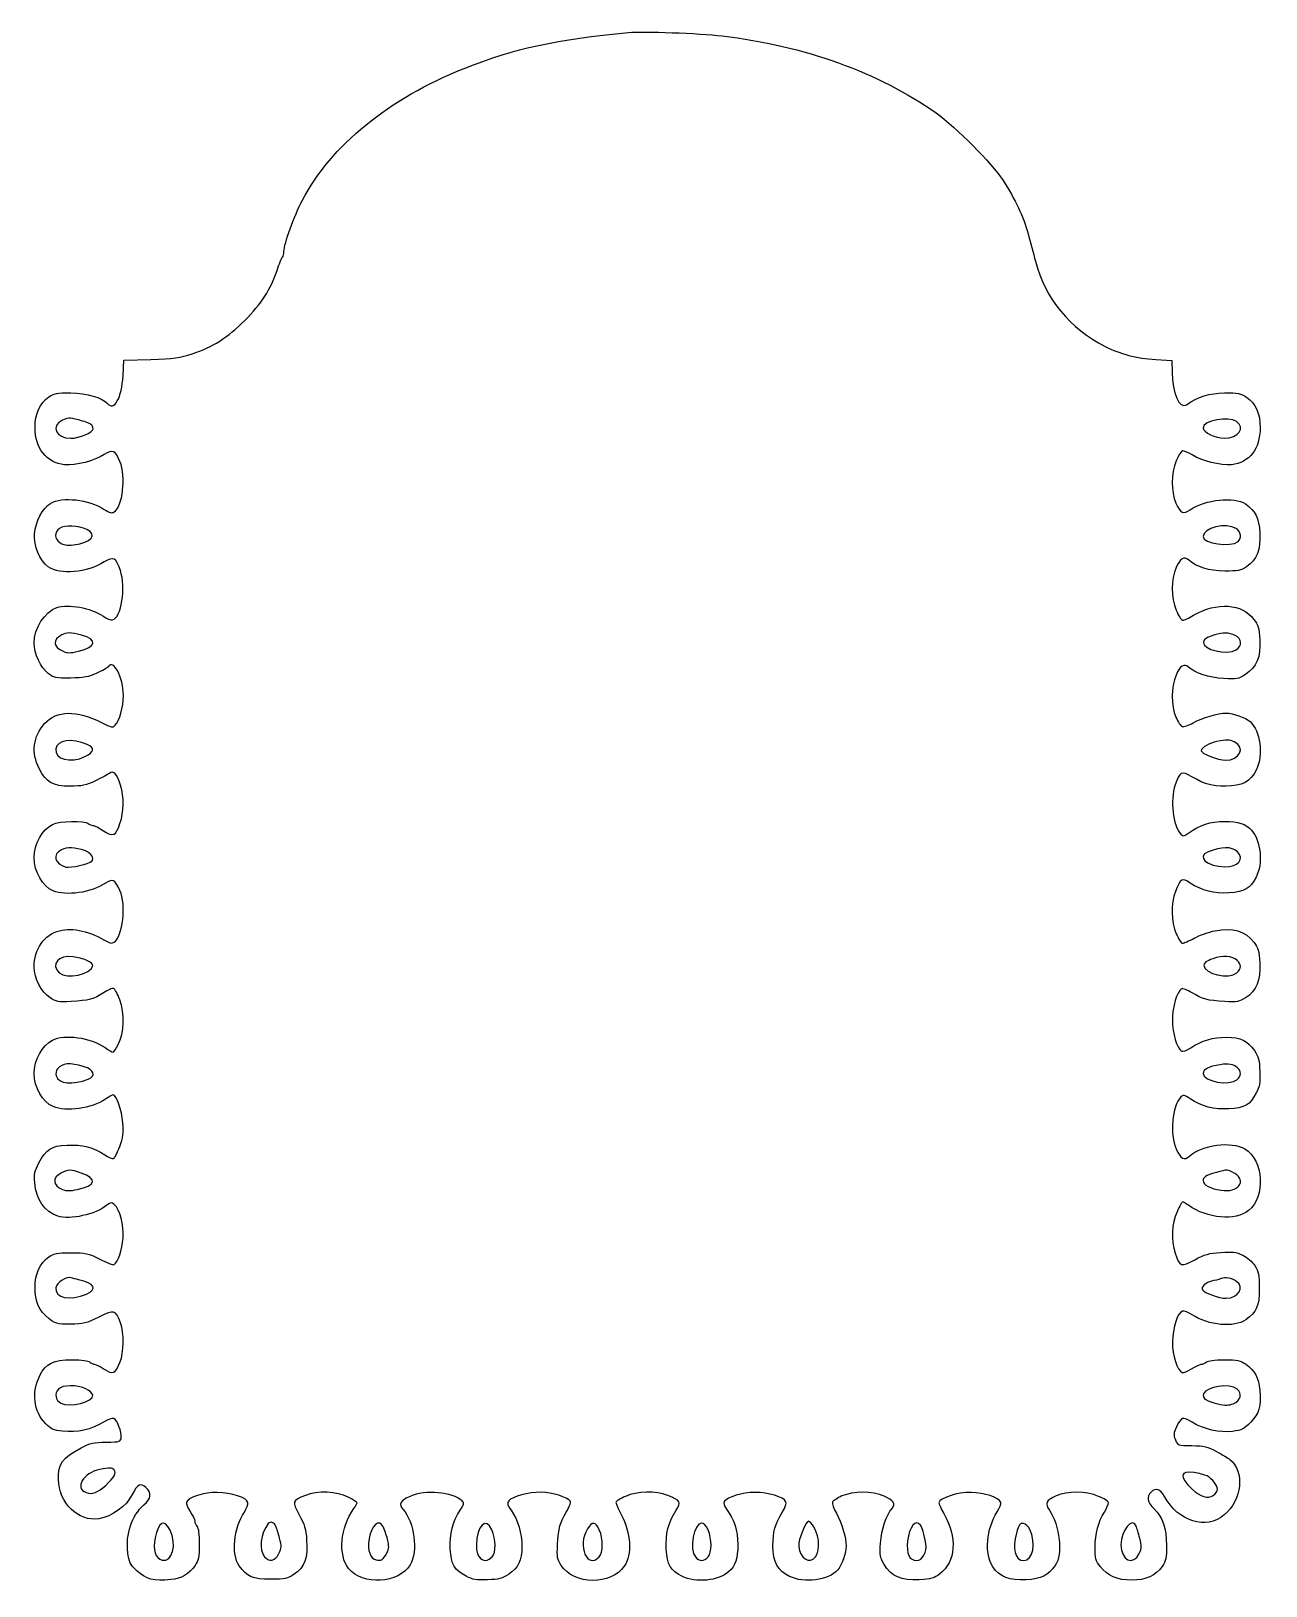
# Model space of a CAD drawing. Header units: centimetres. Extents: x -10.2 to 10.3, y -12.9 to 12.8.
import ezdxf

# ---------------------------------------------------------------- set-up
doc = ezdxf.new("R2010")
doc.units = ezdxf.units.CM
doc.header["$MEASUREMENT"] = 0
doc.layers.add('Layer 1', color=7, linetype='Continuous')

msp = doc.modelspace()

# ---------------------------------------------------------------- linework, layer by layer
at = {"layer": 'Layer 1'}
for points, knots in [([(-0.29575, 12.80317), (-1.47285, 12.69374), (-2.18561, 12.53995), (-3.01668, 12.20871), (-3.01668, 12.20871), (-4.25884, 11.7148), (-5.23187, 10.92514), (-5.69916, 10.02309), (-5.69916, 10.02309), (-5.83521, 9.76578), (-6.00379, 9.29258), (-6.00379, 9.17724), (-6.00379, 9.17724), (-6.00379, 9.13879), (-6.01562, 9.09443), (-6.03041, 9.07964), (-6.03041, 9.07964), (-6.0452, 9.06189), (-6.08365, 8.9643), (-6.11914, 8.85782), (-6.11914, 8.85782), (-6.21674, 8.55615), (-6.3794, 8.30476), (-6.65445, 8.02971), (-6.65445, 8.02971), (-6.93837, 7.74579), (-7.18385, 7.58904), (-7.52692, 7.47665), (-7.52692, 7.47665), (-7.72803, 7.41158), (-7.8345, 7.3968), (-8.21011, 7.38497), (-8.21011, 7.38497), (-8.21011, 7.38497), (-8.65966, 7.37314), (-8.65966, 7.37314), (-8.65966, 7.37314), (-8.65966, 7.37314), (-8.67149, 7.11583), (-8.67149, 7.11583), (-8.67149, 7.11583), (-8.68924, 6.7491), (-8.81937, 6.51841), (-8.9288, 6.6515), (-8.9288, 6.6515), (-9.01457, 6.75206), (-9.26596, 6.82599), (-9.53805, 6.82895), (-9.53805, 6.82895), (-9.7717, 6.83191), (-9.81606, 6.82303), (-9.90183, 6.76388), (-9.90183, 6.76388), (-10.04971, 6.65741), (-10.1266, 6.48291), (-10.12956, 6.25518), (-10.12956, 6.25518), (-10.12956, 5.91211), (-9.93732, 5.66959), (-9.64157, 5.64001), (-9.64157, 5.64001), (-9.45525, 5.62226), (-9.13879, 5.70212), (-8.98204, 5.80859), (-8.98204, 5.80859), (-8.84304, 5.89732), (-8.79867, 5.87957), (-8.72178, 5.69325), (-8.72178, 5.69325), (-8.61827, 5.4389), (-8.67742, 4.94499), (-8.81938, 4.85627), (-8.81938, 4.85627), (-8.85487, 4.83261), (-8.89332, 4.84148), (-8.98204, 4.89768), (-8.98204, 4.89768), (-9.23935, 5.06626), (-9.67706, 5.11358), (-9.87522, 4.99824), (-9.87522, 4.99824), (-10.00239, 4.92134), (-10.1207, 4.69657), (-10.13844, 4.49546), (-10.13844, 4.49546), (-10.15323, 4.29731), (-10.04971, 4.04887), (-9.91071, 3.94832), (-9.91071, 3.94832), (-9.71256, 3.80932), (-9.26893, 3.84481), (-8.98204, 4.02817), (-8.98204, 4.02817), (-8.83121, 4.12281), (-8.7898, 4.10211), (-8.71586, 3.88621), (-8.71586, 3.88621), (-8.61826, 3.60229), (-8.69811, 3.09655), (-8.84599, 3.06697), (-8.84599, 3.06697), (-8.87261, 3.06105), (-8.94359, 3.09063), (-9.0057, 3.13204), (-9.0057, 3.13204), (-9.20385, 3.26809), (-9.5765, 3.33315), (-9.76874, 3.27104), (-9.76874, 3.27104), (-9.96689, 3.20597), (-10.14435, 2.92501), (-10.14435, 2.68249), (-10.14435, 2.68249), (-10.14435, 2.51687), (-10.03196, 2.26844), (-9.91366, 2.17971), (-9.91366, 2.17971), (-9.81606, 2.10577), (-9.78944, 2.09986), (-9.54101, 2.10281), (-9.54101, 2.10281), (-9.31919, 2.10577), (-9.2423, 2.12056), (-9.10329, 2.18266), (-9.10329, 2.18266), (-9.01161, 2.22407), (-8.9288, 2.27434), (-8.91697, 2.28913), (-8.91697, 2.28913), (-8.8312, 2.42813), (-8.66558, 2.11464), (-8.66558, 1.81297), (-8.66558, 1.81297), (-8.66558, 1.61482), (-8.72473, 1.40187), (-8.80458, 1.3161), (-8.80458, 1.3161), (-8.84007, 1.27765), (-8.86669, 1.28357), (-9.02935, 1.36638), (-9.02935, 1.36638), (-9.44045, 1.57636), (-9.76873, 1.57045), (-9.96985, 1.34863), (-9.96985, 1.34863), (-10.16209, 1.13569), (-10.19462, 0.86359), (-10.06153, 0.60333), (-10.06153, 0.60333), (-9.94619, 0.36968), (-9.83971, 0.31053), (-9.54692, 0.31053), (-9.54692, 0.31053), (-9.35172, 0.31053), (-9.28666, 0.32532), (-9.12991, 0.39926), (-9.12991, 0.39926), (-9.02935, 0.44658), (-8.92288, 0.50277), (-8.89626, 0.52348), (-8.89626, 0.52348), (-8.82824, 0.57376), (-8.77796, 0.52052), (-8.71289, 0.32828), (-8.71289, 0.32828), (-8.65078, 0.13308), (-8.65374, -0.11535), (-8.72176, -0.30759), (-8.72176, -0.30759), (-8.7957, -0.51757), (-8.83119, -0.53532), (-8.99385, -0.42885), (-8.99385, -0.42885), (-9.06483, -0.37857), (-9.14468, -0.34012), (-9.1713, -0.34012), (-9.1713, -0.34012), (-9.19496, -0.34012), (-9.23045, -0.32533), (-9.2482, -0.30759), (-9.2482, -0.30759), (-9.30144, -0.25435), (-9.73028, -0.26323), (-9.83971, -0.32238), (-9.83971, -0.32238), (-10.0142, -0.41111), (-10.14434, -0.64771), (-10.14434, -0.87248), (-10.14434, -0.87248), (-10.14434, -1.10317), (-10.00238, -1.3516), (-9.83084, -1.42258), (-9.83084, -1.42258), (-9.61198, -1.51426), (-9.19497, -1.45511), (-8.96428, -1.29836), (-8.96428, -1.29836), (-8.84302, -1.21555), (-8.80457, -1.23625), (-8.72176, -1.41962), (-8.72176, -1.41962), (-8.61233, -1.65327), (-8.67444, -2.18266), (-8.81936, -2.27435), (-8.81936, -2.27435), (-8.85781, -2.29801), (-8.88738, -2.29505), (-8.9347, -2.26548), (-8.9347, -2.26548), (-9.21271, -2.09394), (-9.49367, -2.02888), (-9.72436, -2.08507), (-9.72436, -2.08507), (-9.97279, -2.14422), (-10.14433, -2.39265), (-10.14433, -2.68841), (-10.14433, -2.68841), (-10.14433, -2.86882), (-10.02307, -3.10246), (-9.88407, -3.19415), (-9.88407, -3.19415), (-9.77464, -3.26513), (-9.74507, -3.27105), (-9.53212, -3.25922), (-9.53212, -3.25922), (-9.23637, -3.24147), (-9.15356, -3.22077), (-8.99385, -3.1143), (-8.99385, -3.1143), (-8.92287, -3.06698), (-8.84893, -3.03445), (-8.82823, -3.04332), (-8.82823, -3.04332), (-8.80753, -3.04924), (-8.76021, -3.135), (-8.72472, -3.22964), (-8.72472, -3.22964), (-8.64191, -3.45146), (-8.65078, -3.77974), (-8.75134, -3.97198), (-8.75134, -3.97198), (-8.78683, -4.04), (-8.82528, -4.0962), (-8.83711, -4.0962), (-8.83711, -4.0962), (-8.84894, -4.0962), (-8.90809, -4.06367), (-8.96724, -4.02226), (-8.96724, -4.02226), (-9.21567, -3.85368), (-9.6386, -3.79453), (-9.83971, -3.89804), (-9.83971, -3.89804), (-10.0142, -3.98972), (-10.14434, -4.22633), (-10.14434, -4.4511), (-10.14434, -4.4511), (-10.14434, -4.68179), (-10.00238, -4.93022), (-9.83084, -5.0012), (-9.83084, -5.0012), (-9.60902, -5.09288), (-9.19497, -5.03373), (-8.96132, -4.87698), (-8.96132, -4.87698), (-8.90513, -4.83853), (-8.84893, -4.806), (-8.8371, -4.806), (-8.8371, -4.806), (-8.78091, -4.806), (-8.68922, -5.06331), (-8.67444, -5.26738), (-8.67444, -5.26738), (-8.65965, -5.44779), (-8.66852, -5.51286), (-8.72472, -5.66369), (-8.72472, -5.66369), (-8.76317, -5.76425), (-8.81049, -5.85297), (-8.82823, -5.85889), (-8.82823, -5.85889), (-8.84893, -5.86776), (-8.914, -5.84114), (-8.97315, -5.79974), (-8.97315, -5.79974), (-9.15356, -5.67848), (-9.35467, -5.62525), (-9.59719, -5.64003), (-9.59719, -5.64003), (-9.86337, -5.65186), (-9.94618, -5.7051), (-10.06448, -5.93283), (-10.06448, -5.93283), (-10.13546, -6.06888), (-10.14729, -6.11915), (-10.13546, -6.25816), (-10.13546, -6.25816), (-10.1118, -6.54208), (-9.96984, -6.74615), (-9.75098, -6.81713), (-9.75098, -6.81713), (-9.54987, -6.8822), (-9.1299, -6.78755), (-8.93766, -6.63672), (-8.93766, -6.63672), (-8.87259, -6.58644), (-8.85781, -6.58348), (-8.8164, -6.62193), (-8.8164, -6.62193), (-8.7188, -6.71066), (-8.65669, -6.95317), (-8.67148, -7.1809), (-8.67148, -7.1809), (-8.68331, -7.37905), (-8.75133, -7.57425), (-8.81936, -7.61862), (-8.81936, -7.61862), (-8.83415, -7.63045), (-8.94062, -7.58904), (-9.05596, -7.52989), (-9.05596, -7.52989), (-9.25116, -7.42933), (-9.28369, -7.42342), (-9.53508, -7.42342), (-9.53508, -7.42342), (-9.76873, -7.42342), (-9.81605, -7.43229), (-9.90181, -7.49144), (-9.90181, -7.49144), (-10.04969, -7.59791), (-10.12658, -7.77241), (-10.12954, -8.00014), (-10.12954, -8.00014), (-10.12954, -8.23379), (-10.06152, -8.38462), (-9.89885, -8.51475), (-9.89885, -8.51475), (-9.79238, -8.60052), (-9.76872, -8.60643), (-9.54395, -8.60643), (-9.54395, -8.60643), (-9.32213, -8.60347), (-9.28073, -8.5946), (-9.07074, -8.49109), (-9.07074, -8.49109), (-8.81048, -8.36096), (-8.79865, -8.36392), (-8.71288, -8.58573), (-8.71288, -8.58573), (-8.65077, -8.75431), (-8.65373, -9.07077), (-8.72175, -9.2423), (-8.72175, -9.2423), (-8.79865, -9.42862), (-8.84301, -9.44933), (-8.98201, -9.35173), (-8.98201, -9.35173), (-9.04708, -9.30737), (-9.11806, -9.27188), (-9.14172, -9.27188), (-9.14172, -9.27188), (-9.16538, -9.27188), (-9.20383, -9.25413), (-9.22157, -9.23639), (-9.22157, -9.23639), (-9.24819, -9.20977), (-9.3517, -9.19794), (-9.51732, -9.19794), (-9.51732, -9.19794), (-9.83378, -9.19794), (-9.94616, -9.25118), (-10.04968, -9.4582), (-10.04968, -9.4582), (-10.19164, -9.73325), (-10.15319, -10.04971), (-9.95208, -10.25673), (-9.95208, -10.25673), (-9.86631, -10.34546), (-9.82491, -10.3632), (-9.67407, -10.38095), (-9.67407, -10.38095), (-9.42859, -10.41053), (-9.20086, -10.35729), (-8.98201, -10.2242), (-8.98201, -10.2242), (-8.91694, -10.18575), (-8.84892, -10.16209), (-8.82526, -10.17096), (-8.82526, -10.17096), (-8.77202, -10.19166), (-8.68921, -10.39278), (-8.70104, -10.48446), (-8.70104, -10.48446), (-8.70991, -10.55544), (-8.71583, -10.5584), (-8.94947, -10.56136), (-8.94947, -10.56136), (-9.1565, -10.56432), (-9.20973, -10.57615), (-9.36352, -10.65896), (-9.36352, -10.65896), (-9.67998, -10.82754), (-9.74504, -10.91922), (-9.74208, -11.17949), (-9.74208, -11.17949), (-9.73912, -11.56397), (-9.41084, -11.88634), (-9.07368, -11.83311), (-9.07368, -11.83311), (-8.85482, -11.79762), (-8.61822, -11.62608), (-8.51766, -11.43089), (-8.51766, -11.43089), (-8.42893, -11.2564), (-8.38161, -11.23274), (-8.29584, -11.31259), (-8.29584, -11.31259), (-8.19233, -11.40723), (-8.2012, -11.49596), (-8.32542, -11.60243), (-8.32542, -11.60243), (-8.52653, -11.77988), (-8.63005, -12.09042), (-8.5916, -12.39505), (-8.5916, -12.39505), (-8.57385, -12.54884), (-8.55611, -12.58433), (-8.44372, -12.69376), (-8.44372, -12.69376), (-8.2988, -12.83276), (-8.15388, -12.87121), (-7.87883, -12.84164), (-7.87883, -12.84164), (-7.70138, -12.82389), (-7.58012, -12.75291), (-7.47661, -12.60504), (-7.47661, -12.60504), (-7.41746, -12.52519), (-7.40859, -12.47491), (-7.40859, -12.25309), (-7.40859, -12.25309), (-7.40859, -12.08747), (-7.42042, -11.98395), (-7.44704, -11.95734), (-7.44704, -11.95734), (-7.46479, -11.93959), (-7.48253, -11.90115), (-7.48253, -11.87157), (-7.48253, -11.87157), (-7.48253, -11.84495), (-7.51802, -11.77397), (-7.55943, -11.71186), (-7.55943, -11.71186), (-7.60084, -11.64975), (-7.62745, -11.58173), (-7.61858, -11.55807), (-7.61858, -11.55807), (-7.58605, -11.47822), (-7.3317, -11.39541), (-7.11284, -11.39541), (-7.11284, -11.39541), (-6.87919, -11.39837), (-6.61597, -11.48414), (-6.60119, -11.56399), (-6.60119, -11.56399), (-6.59527, -11.59061), (-6.62189, -11.66159), (-6.66034, -11.72074), (-6.66034, -11.72074), (-6.84075, -11.99579), (-6.8792, -12.42168), (-6.74611, -12.61096), (-6.74611, -12.61096), (-6.61598, -12.79433), (-6.51838, -12.83573), (-6.22558, -12.83573), (-6.22558, -12.83573), (-5.98306, -12.83573), (-5.94757, -12.82981), (-5.83519, -12.74996), (-5.83519, -12.74996), (-5.66365, -12.63462), (-5.6045, -12.47787), (-5.62816, -12.18507), (-5.62816, -12.18507), (-5.63999, -12.0017), (-5.66365, -11.92481), (-5.75238, -11.7651), (-5.75238, -11.7651), (-5.87364, -11.54328), (-5.87068, -11.53441), (-5.64887, -11.44569), (-5.64887, -11.44569), (-5.4448, -11.36584), (-5.1313, -11.37767), (-4.94202, -11.47231), (-4.94202, -11.47231), (-4.85921, -11.51667), (-4.79119, -11.55808), (-4.79119, -11.56695), (-4.79119, -11.56695), (-4.79119, -11.57582), (-4.81781, -11.62019), (-4.84738, -11.66455), (-4.84738, -11.66455), (-5.0692, -11.97509), (-5.1106, -12.43647), (-4.93315, -12.65828), (-4.93315, -12.65828), (-4.70838, -12.94516), (-4.09321, -12.90671), (-3.9128, -12.59617), (-3.9128, -12.59617), (-3.77971, -12.36844), (-3.84182, -11.89228), (-4.0311, -11.67638), (-4.0311, -11.67638), (-4.108, -11.58765), (-4.08138, -11.53442), (-3.9128, -11.46048), (-3.9128, -11.46048), (-3.66732, -11.34809), (-3.20891, -11.3895), (-3.0492, -11.53738), (-3.0492, -11.53738), (-3.01371, -11.56991), (-3.01667, -11.59357), (-3.08469, -11.69117), (-3.08469, -11.69117), (-3.20891, -11.88341), (-3.26214, -12.08156), (-3.24735, -12.33), (-3.24735, -12.33), (-3.23552, -12.59322), (-3.18228, -12.68195), (-2.98413, -12.78546), (-2.98413, -12.78546), (-2.8747, -12.84165), (-2.81851, -12.85348), (-2.62923, -12.84461), (-2.62923, -12.84461), (-2.44586, -12.83869), (-2.38375, -12.82095), (-2.2832, -12.75588), (-2.2832, -12.75588), (-2.11758, -12.64645), (-2.06138, -12.52815), (-2.06138, -12.28859), (-2.06138, -12.28859), (-2.06138, -12.07269), (-2.12349, -11.85679), (-2.23883, -11.69117), (-2.23883, -11.69117), (-2.30094, -11.60244), (-2.30685, -11.56991), (-2.28024, -11.53738), (-2.28024, -11.53738), (-2.21813, -11.46344), (-1.949, -11.3895), (-1.74493, -11.39246), (-1.74493, -11.39246), (-1.55565, -11.39542), (-1.3013, -11.47527), (-1.25694, -11.54625), (-1.25694, -11.54625), (-1.24807, -11.564), (-1.27764, -11.64385), (-1.32496, -11.72074), (-1.32496, -11.72074), (-1.43143, -11.89228), (-1.45213, -11.97805), (-1.46988, -12.26493), (-1.46988, -12.26493), (-1.48171, -12.46604), (-1.4758, -12.50153), (-1.40777, -12.608), (-1.40777, -12.608), (-1.2037, -12.93037), (-0.5767, -12.93629), (-0.36376, -12.61983), (-0.36376, -12.61983), (-0.23067, -12.41872), (-0.25137, -12.07564), (-0.417, -11.75919), (-0.417, -11.75919), (-0.46432, -11.67046), (-0.50277, -11.58174), (-0.50277, -11.56104), (-0.50277, -11.56104), (-0.50277, -11.54329), (-0.43179, -11.49597), (-0.34602, -11.46048), (-0.34602, -11.46048), (-0.15082, -11.37471), (0.15972, -11.3688), (0.35492, -11.44569), (0.35492, -11.44569), (0.57082, -11.53146), (0.58561, -11.55512), (0.49392, -11.69117), (0.49392, -11.69117), (0.36675, -11.88637), (0.31647, -12.08452), (0.33126, -12.33591), (0.33126, -12.33591), (0.34901, -12.59913), (0.39928, -12.6849), (0.59152, -12.78546), (0.59152, -12.78546), (0.81925, -12.9008), (1.20077, -12.86236), (1.36935, -12.70856), (1.36935, -12.70856), (1.47582, -12.61096), (1.51723, -12.4897), (1.51723, -12.25901), (1.51723, -12.25901), (1.51723, -12.02536), (1.45808, -11.84791), (1.32795, -11.67046), (1.32795, -11.67046), (1.24514, -11.55807), (1.27767, -11.51371), (1.48766, -11.44273), (1.48766, -11.44273), (1.67694, -11.38062), (1.93129, -11.38062), (2.12353, -11.44273), (2.12353, -11.44273), (2.34239, -11.51667), (2.35718, -11.5492), (2.25662, -11.71778), (2.25662, -11.71778), (2.1324, -11.93072), (2.09987, -12.04311), (2.09987, -12.28267), (2.09987, -12.28267), (2.09987, -12.54885), (2.17677, -12.69377), (2.37492, -12.78841), (2.37492, -12.78841), (2.61744, -12.90671), (3.01966, -12.85348), (3.1705, -12.68194), (3.1705, -12.68194), (3.23557, -12.61096), (3.31246, -12.39506), (3.31246, -12.28563), (3.31246, -12.28563), (3.31246, -12.15254), (3.23556, -11.89228), (3.1498, -11.73849), (3.1498, -11.73849), (3.10839, -11.66455), (3.07882, -11.58174), (3.08769, -11.55808), (3.08769, -11.55808), (3.09656, -11.53442), (3.16754, -11.49006), (3.24148, -11.45457), (3.24148, -11.45457), (3.43076, -11.37176), (3.74722, -11.37176), (3.94242, -11.45753), (3.94242, -11.45753), (4.09917, -11.52555), (4.14057, -11.58766), (4.07255, -11.6616), (4.07255, -11.6616), (3.98087, -11.76511), (3.89806, -12.00763), (3.88327, -12.23536), (3.88327, -12.23536), (3.86848, -12.43943), (3.8744, -12.47492), (3.94242, -12.59026), (3.94242, -12.59026), (4.05776, -12.78546), (4.2293, -12.86235), (4.52505, -12.84461), (4.52505, -12.84461), (4.7232, -12.83278), (4.77348, -12.81799), (4.86517, -12.74701), (4.86517, -12.74701), (5.12839, -12.54886), (5.15797, -12.1348), (4.93319, -11.74736), (4.93319, -11.74736), (4.88587, -11.67046), (4.85038, -11.58765), (4.85038, -11.56695), (4.85038, -11.56695), (4.85038, -11.49005), (5.16684, -11.3895), (5.38569, -11.39541), (5.38569, -11.39541), (5.60159, -11.39837), (5.84411, -11.48118), (5.87368, -11.56103), (5.87368, -11.56103), (5.88255, -11.58469), (5.85593, -11.65271), (5.81453, -11.71778), (5.81453, -11.71778), (5.63708, -11.99283), (5.60159, -12.42167), (5.74355, -12.63166), (5.74355, -12.63166), (5.85298, -12.79432), (6.02156, -12.85939), (6.29661, -12.8446), (6.29661, -12.8446), (6.55096, -12.82981), (6.65743, -12.77658), (6.77869, -12.60504), (6.77869, -12.60504), (6.90586, -12.42759), (6.85263, -11.93664), (6.68109, -11.69116), (6.68109, -11.69116), (6.60124, -11.57877), (6.6249, -11.5285), (6.79348, -11.45456), (6.79348, -11.45456), (6.98868, -11.36879), (7.27556, -11.37175), (7.49442, -11.46048), (7.49442, -11.46048), (7.5861, -11.49597), (7.66004, -11.54625), (7.66004, -11.56695), (7.66004, -11.56695), (7.66004, -11.59061), (7.63046, -11.65863), (7.59202, -11.72074), (7.59202, -11.72074), (7.48851, -11.88932), (7.43823, -12.07564), (7.43823, -12.30633), (7.43823, -12.30633), (7.43823, -12.4897), (7.4471, -12.52815), (7.524, -12.62574), (7.524, -12.62574), (7.63934, -12.77657), (7.80497, -12.85051), (8.04157, -12.85051), (8.04157, -12.85051), (8.27817, -12.85051), (8.44379, -12.77657), (8.54731, -12.62278), (8.54731, -12.62278), (8.61238, -12.52814), (8.62125, -12.48082), (8.62125, -12.27379), (8.62125, -12.27379), (8.61829, -11.98691), (8.55914, -11.8065), (8.41422, -11.6675), (8.41422, -11.6675), (8.29888, -11.55511), (8.28409, -11.46639), (8.3669, -11.38949), (8.3669, -11.38949), (8.44675, -11.31555), (8.51773, -11.33921), (8.58576, -11.46047), (8.58576, -11.46047), (8.81349, -11.87748), (9.28078, -12.0224), (9.57949, -11.76805), (9.57949, -11.76805), (9.87524, -11.51962), (9.91961, -11.04641), (9.67117, -10.84826), (9.67117, -10.84826), (9.64751, -10.82756), (9.54695, -10.76841), (9.45231, -10.71813), (9.45231, -10.71813), (9.29852, -10.63532), (9.24528, -10.62349), (9.04121, -10.62053), (9.04121, -10.62053), (8.81052, -10.61757), (8.80756, -10.61757), (8.76912, -10.52589), (8.76912, -10.52589), (8.73659, -10.44604), (8.73659, -10.41646), (8.78687, -10.30999), (8.78687, -10.30999), (8.81645, -10.24197), (8.86081, -10.17986), (8.88447, -10.17099), (8.88447, -10.17099), (8.90813, -10.16212), (8.98207, -10.18874), (9.04713, -10.2331), (9.04713, -10.2331), (9.23345, -10.34844), (9.50259, -10.41055), (9.71553, -10.38393), (9.71553, -10.38393), (9.87228, -10.36323), (9.90777, -10.34548), (10.0172, -10.23014), (10.0172, -10.23014), (10.15916, -10.08226), (10.18874, -9.97875), (10.16803, -9.70074), (10.16803, -9.70074), (10.15028, -9.49371), (10.08818, -9.37837), (9.92847, -9.26598), (9.92847, -9.26598), (9.84862, -9.20683), (9.79834, -9.19796), (9.57652, -9.19796), (9.57652, -9.19796), (9.4109, -9.19796), (9.30738, -9.20979), (9.28077, -9.23641), (9.28077, -9.23641), (9.26302, -9.25416), (9.22458, -9.2719), (9.195, -9.2719), (9.195, -9.2719), (9.16838, -9.2719), (9.0974, -9.30739), (9.03529, -9.3488), (9.03529, -9.3488), (8.97318, -9.39021), (8.90516, -9.41682), (8.8815, -9.40795), (8.8815, -9.40795), (8.80165, -9.37542), (8.71884, -9.12107), (8.71884, -8.90221), (8.71884, -8.90221), (8.7218, -8.66856), (8.80757, -8.40534), (8.88742, -8.39056), (8.88742, -8.39056), (8.91404, -8.38464), (8.98502, -8.41126), (9.04417, -8.44971), (9.04417, -8.44971), (9.31922, -8.63012), (9.74511, -8.66857), (9.93439, -8.53548), (9.93439, -8.53548), (10.11776, -8.40535), (10.15916, -8.30775), (10.15916, -8.01495), (10.15916, -8.01495), (10.15916, -7.7813), (10.15029, -7.73694), (10.08522, -7.63639), (10.08522, -7.63639), (10.04381, -7.57428), (9.95509, -7.50034), (9.88411, -7.46485), (9.88411, -7.46485), (9.77172, -7.40866), (9.71849, -7.40274), (9.52033, -7.41753), (9.52033, -7.41753), (9.32513, -7.42936), (9.25415, -7.45006), (9.09149, -7.53879), (9.09149, -7.53879), (8.86376, -7.66596), (8.84306, -7.65709), (8.76616, -7.42936), (8.76616, -7.42936), (8.69222, -7.20754), (8.70405, -6.94432), (8.79574, -6.74321), (8.79574, -6.74321), (8.83715, -6.65448), (8.87855, -6.58055), (8.88742, -6.58055), (8.88742, -6.58055), (8.89925, -6.58055), (8.94361, -6.60717), (8.98798, -6.63674), (8.98798, -6.63674), (9.29852, -6.85856), (9.7599, -6.89996), (9.98171, -6.72251), (9.98171, -6.72251), (10.26859, -6.49774), (10.23014, -5.88257), (9.9196, -5.70216), (9.9196, -5.70216), (9.69187, -5.56907), (9.21571, -5.63118), (8.99981, -5.82046), (8.99981, -5.82046), (8.91108, -5.89736), (8.85785, -5.87074), (8.78391, -5.70216), (8.78391, -5.70216), (8.67152, -5.45668), (8.71293, -4.99827), (8.86081, -4.83856), (8.86081, -4.83856), (8.89334, -4.80307), (8.917, -4.80603), (9.0146, -4.87405), (9.0146, -4.87405), (9.20684, -4.99827), (9.40499, -5.0515), (9.65343, -5.03671), (9.65343, -5.03671), (9.91665, -5.02488), (10.00538, -4.97164), (10.10889, -4.77349), (10.10889, -4.77349), (10.16508, -4.66406), (10.17691, -4.60787), (10.16804, -4.41859), (10.16804, -4.41859), (10.16212, -4.23522), (10.14438, -4.17311), (10.07931, -4.07256), (10.07931, -4.07256), (9.96988, -3.9099), (9.85158, -3.85074), (9.61202, -3.85074), (9.61202, -3.85074), (9.39908, -3.84778), (9.20092, -3.90693), (9.02347, -4.02523), (9.02347, -4.02523), (8.9584, -4.06664), (8.89038, -4.09325), (8.87264, -4.08142), (8.87264, -4.08142), (8.79279, -4.03114), (8.71885, -3.78567), (8.71885, -3.56385), (8.71885, -3.56385), (8.71885, -3.34499), (8.79279, -3.09656), (8.86968, -3.04628), (8.86968, -3.04628), (8.88743, -3.03741), (8.96728, -3.06698), (9.04417, -3.1143), (9.04417, -3.1143), (9.21571, -3.22077), (9.30148, -3.24147), (9.58836, -3.25922), (9.58836, -3.25922), (9.78947, -3.27105), (9.82496, -3.26514), (9.93143, -3.19711), (9.93143, -3.19711), (10.11184, -3.08177), (10.18578, -2.90727), (10.16803, -2.61743), (10.16803, -2.61743), (10.1562, -2.42223), (10.14141, -2.369), (10.07339, -2.28027), (10.07339, -2.28027), (9.92847, -2.08803), (9.71849, -2.02592), (9.42569, -2.08507), (9.42569, -2.08507), (9.32513, -2.10577), (9.17134, -2.16197), (9.08262, -2.20633), (9.08262, -2.20633), (8.99389, -2.25365), (8.90517, -2.2921), (8.88447, -2.2921), (8.88447, -2.2921), (8.86672, -2.2921), (8.8194, -2.22112), (8.78391, -2.13535), (8.78391, -2.13535), (8.69814, -1.94015), (8.69223, -1.62961), (8.76912, -1.43441), (8.76912, -1.43441), (8.85489, -1.21851), (8.87855, -1.20372), (9.0146, -1.29541), (9.0146, -1.29541), (9.2098, -1.42258), (9.40795, -1.47286), (9.65934, -1.45807), (9.65934, -1.45807), (9.9196, -1.44032), (10.00537, -1.39005), (10.10593, -1.19781), (10.10593, -1.19781), (10.22423, -0.97599), (10.18578, -0.59152), (10.03199, -0.41998), (10.03199, -0.41998), (9.93439, -0.31351), (9.81313, -0.2721), (9.58244, -0.2721), (9.58244, -0.2721), (9.34879, -0.2721), (9.17134, -0.33125), (8.99093, -0.46434), (8.99093, -0.46434), (8.91403, -0.52053), (8.89629, -0.52349), (8.8608, -0.48504), (8.8608, -0.48504), (8.72475, -0.33716), (8.67743, 0.06506), (8.76616, 0.3342), (8.76616, 0.3342), (8.8401, 0.55306), (8.86967, 0.56785), (9.04121, 0.46729), (9.04121, 0.46729), (9.25415, 0.34307), (9.36654, 0.31054), (9.6061, 0.31054), (9.6061, 0.31054), (9.87228, 0.31054), (10.0172, 0.38744), (10.11184, 0.58559), (10.11184, 0.58559), (10.23014, 0.82811), (10.17691, 1.23033), (10.00537, 1.38117), (10.00537, 1.38117), (9.93439, 1.44624), (9.71849, 1.52313), (9.60906, 1.52313), (9.60906, 1.52313), (9.47597, 1.52313), (9.21571, 1.44623), (9.06192, 1.36047), (9.06192, 1.36047), (8.98798, 1.31906), (8.90517, 1.28949), (8.88151, 1.29836), (8.88151, 1.29836), (8.85785, 1.30723), (8.81053, 1.37821), (8.778, 1.45511), (8.778, 1.45511), (8.69519, 1.64439), (8.69519, 1.95493), (8.78096, 2.15309), (8.78096, 2.15309), (8.84898, 2.30984), (8.91109, 2.35124), (8.98503, 2.28322), (8.98503, 2.28322), (9.0915, 2.18562), (9.33106, 2.10873), (9.56766, 2.09394), (9.56766, 2.09394), (9.78948, 2.08211), (9.81314, 2.08507), (9.92848, 2.16196), (9.92848, 2.16196), (10.1148, 2.28618), (10.18579, 2.44884), (10.16804, 2.73572), (10.16804, 2.73572), (10.15621, 2.93387), (10.14142, 2.98415), (10.07044, 3.07584), (10.07044, 3.07584), (9.87229, 3.33906), (9.45823, 3.36864), (9.07079, 3.14386), (9.07079, 3.14386), (8.99389, 3.09654), (8.91108, 3.06105), (8.89038, 3.06105), (8.89038, 3.06105), (8.86672, 3.06105), (8.8194, 3.13499), (8.78095, 3.22963), (8.78095, 3.22963), (8.69518, 3.44257), (8.69518, 3.73833), (8.78095, 3.93352), (8.78095, 3.93352), (8.84897, 4.08435), (8.91108, 4.1228), (8.98502, 4.06069), (8.98502, 4.06069), (9.12698, 3.93943), (9.32809, 3.87732), (9.5854, 3.87732), (9.5854, 3.87732), (9.80722, 3.87436), (9.85158, 3.88324), (9.94622, 3.9483), (9.94622, 3.9483), (10.11776, 4.06364), (10.18282, 4.22927), (10.16804, 4.50727), (10.16804, 4.50727), (10.15325, 4.76162), (10.10002, 4.86809), (9.92848, 4.98935), (9.92848, 4.98935), (9.75103, 5.11652), (9.26008, 5.06329), (9.0146, 4.89175), (9.0146, 4.89175), (8.90221, 4.8119), (8.85194, 4.83556), (8.778, 5.00414), (8.778, 5.00414), (8.69223, 5.19934), (8.69519, 5.48622), (8.78392, 5.70508), (8.78392, 5.70508), (8.81941, 5.79676), (8.86969, 5.8707), (8.89039, 5.8707), (8.89039, 5.8707), (8.91405, 5.8707), (8.98207, 5.83817), (9.04418, 5.80268), (9.04418, 5.80268), (9.20389, 5.70212), (9.52034, 5.62227), (9.6978, 5.64002), (9.6978, 5.64002), (9.99355, 5.6696), (10.17101, 5.90028), (10.17396, 6.25223), (10.17396, 6.25223), (10.17396, 6.48883), (10.10002, 6.65445), (9.94623, 6.75797), (9.94623, 6.75797), (9.85159, 6.82304), (9.80723, 6.83191), (9.58245, 6.82895), (9.58245, 6.82895), (9.33106, 6.82599), (9.14473, 6.7698), (8.9525, 6.63375), (8.9525, 6.63375), (8.83716, 6.5539), (8.7159, 6.82599), (8.71294, 7.17202), (8.71294, 7.17202), (8.71294, 7.17202), (8.70998, 7.36426), (8.70998, 7.36426), (8.70998, 7.36426), (8.70998, 7.36426), (8.4438, 7.38201), (8.4438, 7.38201), (8.4438, 7.38201), (8.11551, 7.40567), (7.85821, 7.47074), (7.60386, 7.60087), (7.60386, 7.60087), (7.02123, 7.89367), (6.61604, 8.38757), (6.45042, 9.01457), (6.45042, 9.01457), (6.41493, 9.13879), (6.36169, 9.34286), (6.32916, 9.46707), (6.32916, 9.46707), (6.25226, 9.74508), (6.11326, 10.04083), (5.91215, 10.35137), (5.91215, 10.35137), (5.72287, 10.64121), (5.13728, 11.22976), (4.80307, 11.46932), (4.80307, 11.46932), (3.8537, 12.14068), (2.62632, 12.58431), (1.25699, 12.74697), (1.25699, 12.74697), (0.87251, 12.79133), (-0.04728, 12.82682), (-0.29572, 12.80316), (-0.29572, 12.80316), (-0.29572, 12.80316), (-0.29575, 12.80317), (-0.29575, 12.80317)], [0, 0, 0, 0, 0.00333333, 0.00333333, 0.00333333, 0.00333333, 0.00666667, 0.00666667, 0.00666667, 0.00666667, 0.01, 0.01, 0.01, 0.01, 0.01333333, 0.01333333, 0.01333333, 0.01333333, 0.01666667, 0.01666667, 0.01666667, 0.01666667, 0.02, 0.02, 0.02, 0.02, 0.02333333, 0.02333333, 0.02333333, 0.02333333, 0.02666667, 0.02666667, 0.02666667, 0.02666667, 0.03, 0.03, 0.03, 0.03, 0.03333333, 0.03333333, 0.03333333, 0.03333333, 0.03666667, 0.03666667, 0.03666667, 0.03666667, 0.04, 0.04, 0.04, 0.04, 0.04333333, 0.04333333, 0.04333333, 0.04333333, 0.04666667, 0.04666667, 0.04666667, 0.04666667, 0.05, 0.05, 0.05, 0.05, 0.05333333, 0.05333333, 0.05333333, 0.05333333, 0.05666667, 0.05666667, 0.05666667, 0.05666667, 0.06, 0.06, 0.06, 0.06, 0.06333333, 0.06333333, 0.06333333, 0.06333333, 0.06666667, 0.06666667, 0.06666667, 0.06666667, 0.07, 0.07, 0.07, 0.07, 0.07333333, 0.07333333, 0.07333333, 0.07333333, 0.07666667, 0.07666667, 0.07666667, 0.07666667, 0.08, 0.08, 0.08, 0.08, 0.08333333, 0.08333333, 0.08333333, 0.08333333, 0.08666667, 0.08666667, 0.08666667, 0.08666667, 0.09, 0.09, 0.09, 0.09, 0.09333333, 0.09333333, 0.09333333, 0.09333333, 0.09666667, 0.09666667, 0.09666667, 0.09666667, 0.1, 0.1, 0.1, 0.1, 0.10333333, 0.10333333, 0.10333333, 0.10333333, 0.10666667, 0.10666667, 0.10666667, 0.10666667, 0.11, 0.11, 0.11, 0.11, 0.11333333, 0.11333333, 0.11333333, 0.11333333, 0.11666667, 0.11666667, 0.11666667, 0.11666667, 0.12, 0.12, 0.12, 0.12, 0.12333333, 0.12333333, 0.12333333, 0.12333333, 0.12666667, 0.12666667, 0.12666667, 0.12666667, 0.13, 0.13, 0.13, 0.13, 0.13333333, 0.13333333, 0.13333333, 0.13333333, 0.13666667, 0.13666667, 0.13666667, 0.13666667, 0.14, 0.14, 0.14, 0.14, 0.14333333, 0.14333333, 0.14333333, 0.14333333, 0.14666667, 0.14666667, 0.14666667, 0.14666667, 0.15, 0.15, 0.15, 0.15, 0.15333333, 0.15333333, 0.15333333, 0.15333333, 0.15666667, 0.15666667, 0.15666667, 0.15666667, 0.16, 0.16, 0.16, 0.16, 0.16333333, 0.16333333, 0.16333333, 0.16333333, 0.16666667, 0.16666667, 0.16666667, 0.16666667, 0.17, 0.17, 0.17, 0.17, 0.17333333, 0.17333333, 0.17333333, 0.17333333, 0.17666667, 0.17666667, 0.17666667, 0.17666667, 0.18, 0.18, 0.18, 0.18, 0.18333333, 0.18333333, 0.18333333, 0.18333333, 0.18666667, 0.18666667, 0.18666667, 0.18666667, 0.19, 0.19, 0.19, 0.19, 0.19333333, 0.19333333, 0.19333333, 0.19333333, 0.19666667, 0.19666667, 0.19666667, 0.19666667, 0.2, 0.2, 0.2, 0.2, 0.20333333, 0.20333333, 0.20333333, 0.20333333, 0.20666667, 0.20666667, 0.20666667, 0.20666667, 0.21, 0.21, 0.21, 0.21, 0.21333333, 0.21333333, 0.21333333, 0.21333333, 0.21666667, 0.21666667, 0.21666667, 0.21666667, 0.22, 0.22, 0.22, 0.22, 0.22333333, 0.22333333, 0.22333333, 0.22333333, 0.22666667, 0.22666667, 0.22666667, 0.22666667, 0.23, 0.23, 0.23, 0.23, 0.23333333, 0.23333333, 0.23333333, 0.23333333, 0.23666667, 0.23666667, 0.23666667, 0.23666667, 0.24, 0.24, 0.24, 0.24, 0.24333333, 0.24333333, 0.24333333, 0.24333333, 0.24666667, 0.24666667, 0.24666667, 0.24666667, 0.25, 0.25, 0.25, 0.25, 0.25333333, 0.25333333, 0.25333333, 0.25333333, 0.25666667, 0.25666667, 0.25666667, 0.25666667, 0.26, 0.26, 0.26, 0.26, 0.26333333, 0.26333333, 0.26333333, 0.26333333, 0.26666667, 0.26666667, 0.26666667, 0.26666667, 0.27, 0.27, 0.27, 0.27, 0.27333333, 0.27333333, 0.27333333, 0.27333333, 0.27666667, 0.27666667, 0.27666667, 0.27666667, 0.28, 0.28, 0.28, 0.28, 0.28333333, 0.28333333, 0.28333333, 0.28333333, 0.28666667, 0.28666667, 0.28666667, 0.28666667, 0.29, 0.29, 0.29, 0.29, 0.29333333, 0.29333333, 0.29333333, 0.29333333, 0.29666667, 0.29666667, 0.29666667, 0.29666667, 0.3, 0.3, 0.3, 0.3, 0.30333333, 0.30333333, 0.30333333, 0.30333333, 0.30666667, 0.30666667, 0.30666667, 0.30666667, 0.31, 0.31, 0.31, 0.31, 0.31333333, 0.31333333, 0.31333333, 0.31333333, 0.31666667, 0.31666667, 0.31666667, 0.31666667, 0.32, 0.32, 0.32, 0.32, 0.32333333, 0.32333333, 0.32333333, 0.32333333, 0.32666667, 0.32666667, 0.32666667, 0.32666667, 0.33, 0.33, 0.33, 0.33, 0.33333333, 0.33333333, 0.33333333, 0.33333333, 0.33666667, 0.33666667, 0.33666667, 0.33666667, 0.34, 0.34, 0.34, 0.34, 0.34333333, 0.34333333, 0.34333333, 0.34333333, 0.34666667, 0.34666667, 0.34666667, 0.34666667, 0.35, 0.35, 0.35, 0.35, 0.35333333, 0.35333333, 0.35333333, 0.35333333, 0.35666667, 0.35666667, 0.35666667, 0.35666667, 0.36, 0.36, 0.36, 0.36, 0.36333333, 0.36333333, 0.36333333, 0.36333333, 0.36666667, 0.36666667, 0.36666667, 0.36666667, 0.37, 0.37, 0.37, 0.37, 0.37333333, 0.37333333, 0.37333333, 0.37333333, 0.37666667, 0.37666667, 0.37666667, 0.37666667, 0.38, 0.38, 0.38, 0.38, 0.38333333, 0.38333333, 0.38333333, 0.38333333, 0.38666667, 0.38666667, 0.38666667, 0.38666667, 0.39, 0.39, 0.39, 0.39, 0.39333333, 0.39333333, 0.39333333, 0.39333333, 0.39666667, 0.39666667, 0.39666667, 0.39666667, 0.4, 0.4, 0.4, 0.4, 0.40333333, 0.40333333, 0.40333333, 0.40333333, 0.40666667, 0.40666667, 0.40666667, 0.40666667, 0.41, 0.41, 0.41, 0.41, 0.41333333, 0.41333333, 0.41333333, 0.41333333, 0.41666667, 0.41666667, 0.41666667, 0.41666667, 0.42, 0.42, 0.42, 0.42, 0.42333333, 0.42333333, 0.42333333, 0.42333333, 0.42666667, 0.42666667, 0.42666667, 0.42666667, 0.43, 0.43, 0.43, 0.43, 0.43333333, 0.43333333, 0.43333333, 0.43333333, 0.43666667, 0.43666667, 0.43666667, 0.43666667, 0.44, 0.44, 0.44, 0.44, 0.44333333, 0.44333333, 0.44333333, 0.44333333, 0.44666667, 0.44666667, 0.44666667, 0.44666667, 0.45, 0.45, 0.45, 0.45, 0.45333333, 0.45333333, 0.45333333, 0.45333333, 0.45666667, 0.45666667, 0.45666667, 0.45666667, 0.46, 0.46, 0.46, 0.46, 0.46333333, 0.46333333, 0.46333333, 0.46333333, 0.46666667, 0.46666667, 0.46666667, 0.46666667, 0.47, 0.47, 0.47, 0.47, 0.47333333, 0.47333333, 0.47333333, 0.47333333, 0.47666667, 0.47666667, 0.47666667, 0.47666667, 0.48, 0.48, 0.48, 0.48, 0.48333333, 0.48333333, 0.48333333, 0.48333333, 0.48666667, 0.48666667, 0.48666667, 0.48666667, 0.49, 0.49, 0.49, 0.49, 0.49333333, 0.49333333, 0.49333333, 0.49333333, 0.49666667, 0.49666667, 0.49666667, 0.49666667, 0.5, 0.5, 0.5, 0.5, 0.50333333, 0.50333333, 0.50333333, 0.50333333, 0.50666667, 0.50666667, 0.50666667, 0.50666667, 0.51, 0.51, 0.51, 0.51, 0.51333333, 0.51333333, 0.51333333, 0.51333333, 0.51666667, 0.51666667, 0.51666667, 0.51666667, 0.52, 0.52, 0.52, 0.52, 0.52333333, 0.52333333, 0.52333333, 0.52333333, 0.52666667, 0.52666667, 0.52666667, 0.52666667, 0.53, 0.53, 0.53, 0.53, 0.53333333, 0.53333333, 0.53333333, 0.53333333, 0.53666667, 0.53666667, 0.53666667, 0.53666667, 0.54, 0.54, 0.54, 0.54, 0.54333333, 0.54333333, 0.54333333, 0.54333333, 0.54666667, 0.54666667, 0.54666667, 0.54666667, 0.55, 0.55, 0.55, 0.55, 0.55333333, 0.55333333, 0.55333333, 0.55333333, 0.55666667, 0.55666667, 0.55666667, 0.55666667, 0.56, 0.56, 0.56, 0.56, 0.56333333, 0.56333333, 0.56333333, 0.56333333, 0.56666667, 0.56666667, 0.56666667, 0.56666667, 0.57, 0.57, 0.57, 0.57, 0.57333333, 0.57333333, 0.57333333, 0.57333333, 0.57666667, 0.57666667, 0.57666667, 0.57666667, 0.58, 0.58, 0.58, 0.58, 0.58333333, 0.58333333, 0.58333333, 0.58333333, 0.58666667, 0.58666667, 0.58666667, 0.58666667, 0.59, 0.59, 0.59, 0.59, 0.59333333, 0.59333333, 0.59333333, 0.59333333, 0.59666667, 0.59666667, 0.59666667, 0.59666667, 0.6, 0.6, 0.6, 0.6, 0.60333333, 0.60333333, 0.60333333, 0.60333333, 0.60666667, 0.60666667, 0.60666667, 0.60666667, 0.61, 0.61, 0.61, 0.61, 0.61333333, 0.61333333, 0.61333333, 0.61333333, 0.61666667, 0.61666667, 0.61666667, 0.61666667, 0.62, 0.62, 0.62, 0.62, 0.62333333, 0.62333333, 0.62333333, 0.62333333, 0.62666667, 0.62666667, 0.62666667, 0.62666667, 0.63, 0.63, 0.63, 0.63, 0.63333333, 0.63333333, 0.63333333, 0.63333333, 0.63666667, 0.63666667, 0.63666667, 0.63666667, 0.64, 0.64, 0.64, 0.64, 0.64333333, 0.64333333, 0.64333333, 0.64333333, 0.64666667, 0.64666667, 0.64666667, 0.64666667, 0.65, 0.65, 0.65, 0.65, 0.65333333, 0.65333333, 0.65333333, 0.65333333, 0.65666667, 0.65666667, 0.65666667, 0.65666667, 0.66, 0.66, 0.66, 0.66, 0.66333333, 0.66333333, 0.66333333, 0.66333333, 0.66666667, 0.66666667, 0.66666667, 0.66666667, 0.67, 0.67, 0.67, 0.67, 0.67333333, 0.67333333, 0.67333333, 0.67333333, 0.67666667, 0.67666667, 0.67666667, 0.67666667, 0.68, 0.68, 0.68, 0.68, 0.68333333, 0.68333333, 0.68333333, 0.68333333, 0.68666667, 0.68666667, 0.68666667, 0.68666667, 0.69, 0.69, 0.69, 0.69, 0.69333333, 0.69333333, 0.69333333, 0.69333333, 0.69666667, 0.69666667, 0.69666667, 0.69666667, 0.7, 0.7, 0.7, 0.7, 0.70333333, 0.70333333, 0.70333333, 0.70333333, 0.70666667, 0.70666667, 0.70666667, 0.70666667, 0.71, 0.71, 0.71, 0.71, 0.71333333, 0.71333333, 0.71333333, 0.71333333, 0.71666667, 0.71666667, 0.71666667, 0.71666667, 0.72, 0.72, 0.72, 0.72, 0.72333333, 0.72333333, 0.72333333, 0.72333333, 0.72666667, 0.72666667, 0.72666667, 0.72666667, 0.73, 0.73, 0.73, 0.73, 0.73333333, 0.73333333, 0.73333333, 0.73333333, 0.73666667, 0.73666667, 0.73666667, 0.73666667, 0.74, 0.74, 0.74, 0.74, 0.74333333, 0.74333333, 0.74333333, 0.74333333, 0.74666667, 0.74666667, 0.74666667, 0.74666667, 0.75, 0.75, 0.75, 0.75, 0.75333333, 0.75333333, 0.75333333, 0.75333333, 0.75666667, 0.75666667, 0.75666667, 0.75666667, 0.76, 0.76, 0.76, 0.76, 0.76333333, 0.76333333, 0.76333333, 0.76333333, 0.76666667, 0.76666667, 0.76666667, 0.76666667, 0.77, 0.77, 0.77, 0.77, 0.77333333, 0.77333333, 0.77333333, 0.77333333, 0.77666667, 0.77666667, 0.77666667, 0.77666667, 0.78, 0.78, 0.78, 0.78, 0.78333333, 0.78333333, 0.78333333, 0.78333333, 0.78666667, 0.78666667, 0.78666667, 0.78666667, 0.79, 0.79, 0.79, 0.79, 0.79333333, 0.79333333, 0.79333333, 0.79333333, 0.79666667, 0.79666667, 0.79666667, 0.79666667, 0.8, 0.8, 0.8, 0.8, 0.80333333, 0.80333333, 0.80333333, 0.80333333, 0.80666667, 0.80666667, 0.80666667, 0.80666667, 0.81, 0.81, 0.81, 0.81, 0.81333333, 0.81333333, 0.81333333, 0.81333333, 0.81666667, 0.81666667, 0.81666667, 0.81666667, 0.82, 0.82, 0.82, 0.82, 0.82333333, 0.82333333, 0.82333333, 0.82333333, 0.82666667, 0.82666667, 0.82666667, 0.82666667, 0.83, 0.83, 0.83, 0.83, 0.83333333, 0.83333333, 0.83333333, 0.83333333, 0.83666667, 0.83666667, 0.83666667, 0.83666667, 0.84, 0.84, 0.84, 0.84, 0.84333333, 0.84333333, 0.84333333, 0.84333333, 0.84666667, 0.84666667, 0.84666667, 0.84666667, 0.85, 0.85, 0.85, 0.85, 0.85333333, 0.85333333, 0.85333333, 0.85333333, 0.85666667, 0.85666667, 0.85666667, 0.85666667, 0.86, 0.86, 0.86, 0.86, 0.86333333, 0.86333333, 0.86333333, 0.86333333, 0.86666667, 0.86666667, 0.86666667, 0.86666667, 0.87, 0.87, 0.87, 0.87, 0.87333333, 0.87333333, 0.87333333, 0.87333333, 0.87666667, 0.87666667, 0.87666667, 0.87666667, 0.88, 0.88, 0.88, 0.88, 0.88333333, 0.88333333, 0.88333333, 0.88333333, 0.88666667, 0.88666667, 0.88666667, 0.88666667, 0.89, 0.89, 0.89, 0.89, 0.89333333, 0.89333333, 0.89333333, 0.89333333, 0.89666667, 0.89666667, 0.89666667, 0.89666667, 0.9, 0.9, 0.9, 0.9, 0.90333333, 0.90333333, 0.90333333, 0.90333333, 0.90666667, 0.90666667, 0.90666667, 0.90666667, 0.91, 0.91, 0.91, 0.91, 0.91333333, 0.91333333, 0.91333333, 0.91333333, 0.91666667, 0.91666667, 0.91666667, 0.91666667, 0.92, 0.92, 0.92, 0.92, 0.92333333, 0.92333333, 0.92333333, 0.92333333, 0.92666667, 0.92666667, 0.92666667, 0.92666667, 0.93, 0.93, 0.93, 0.93, 0.93333333, 0.93333333, 0.93333333, 0.93333333, 0.93666667, 0.93666667, 0.93666667, 0.93666667, 0.94, 0.94, 0.94, 0.94, 0.94333333, 0.94333333, 0.94333333, 0.94333333, 0.94666667, 0.94666667, 0.94666667, 0.94666667, 0.95, 0.95, 0.95, 0.95, 0.95333333, 0.95333333, 0.95333333, 0.95333333, 0.95666667, 0.95666667, 0.95666667, 0.95666667, 0.96, 0.96, 0.96, 0.96, 0.96333333, 0.96333333, 0.96333333, 0.96333333, 0.96666667, 0.96666667, 0.96666667, 0.96666667, 0.97, 0.97, 0.97, 0.97, 0.97333333, 0.97333333, 0.97333333, 0.97333333, 0.97666667, 0.97666667, 0.97666667, 0.97666667, 0.98, 0.98, 0.98, 0.98, 0.98333333, 0.98333333, 0.98333333, 0.98333333, 0.98666667, 0.98666667, 0.98666667, 0.98666667, 0.99, 0.99, 0.99, 0.99, 0.99333333, 0.99333333, 0.99333333, 0.99333333, 1, 1, 1, 1]), ([(9.78352, 6.35574), (9.93435, 6.24927), (9.81014, 6.07773), (9.58241, 6.07773), (9.58241, 6.07773), (9.43158, 6.07773), (9.22751, 6.17829), (9.22751, 6.25222), (9.22751, 6.25222), (9.22751, 6.37052), (9.65044, 6.45037), (9.78353, 6.35573), (9.78353, 6.35573), (9.78353, 6.35573), (9.78352, 6.35574), (9.78352, 6.35574)], [0, 0, 0, 0, 0.2, 0.2, 0.2, 0.2, 0.4, 0.4, 0.4, 0.4, 0.6, 0.6, 0.6, 0.6, 1, 1, 1, 1]), ([(-9.20385, 6.30842), (-9.1861, 6.29067), (-9.16836, 6.25814), (-9.16836, 6.23448), (-9.16836, 6.23448), (-9.16836, 6.17533), (-9.39609, 6.07773), (-9.53805, 6.07773), (-9.53805, 6.07773), (-9.78353, 6.07773), (-9.87817, 6.27884), (-9.67705, 6.37644), (-9.67705, 6.37644), (-9.58832, 6.4208), (-9.56466, 6.4208), (-9.41087, 6.38236), (-9.41087, 6.38236), (-9.31919, 6.3587), (-9.22455, 6.32617), (-9.20384, 6.30842), (-9.20384, 6.30842), (-9.20384, 6.30842), (-9.20385, 6.30842), (-9.20385, 6.30842)], [0, 0, 0, 0, 0.14285714, 0.14285714, 0.14285714, 0.14285714, 0.28571429, 0.28571429, 0.28571429, 0.28571429, 0.42857143, 0.42857143, 0.42857143, 0.42857143, 0.57142857, 0.57142857, 0.57142857, 0.57142857, 0.71428571, 0.71428571, 0.71428571, 0.71428571, 1, 1, 1, 1]), ([(-9.27187, 4.56643), (-9.08555, 4.4777), (-9.19793, 4.34757), (-9.49073, 4.31208), (-9.49073, 4.31208), (-9.60312, 4.30025), (-9.65931, 4.30616), (-9.7155, 4.34461), (-9.7155, 4.34461), (-9.81014, 4.40672), (-9.8131, 4.5191), (-9.72142, 4.58417), (-9.72142, 4.58417), (-9.64452, 4.64332), (-9.40792, 4.63149), (-9.27187, 4.56642), (-9.27187, 4.56642), (-9.27187, 4.56642), (-9.27187, 4.56643), (-9.27187, 4.56643)], [0, 0, 0, 0, 0.16666667, 0.16666667, 0.16666667, 0.16666667, 0.33333333, 0.33333333, 0.33333333, 0.33333333, 0.5, 0.5, 0.5, 0.5, 0.66666667, 0.66666667, 0.66666667, 0.66666667, 1, 1, 1, 1]), ([(9.77465, 4.58122), (9.85746, 4.52798), (9.87225, 4.41856), (9.80718, 4.36532), (9.80718, 4.36532), (9.68592, 4.26476), (9.2275, 4.33279), (9.2275, 4.44813), (9.2275, 4.44813), (9.2275, 4.59305), (9.61494, 4.68769), (9.77464, 4.58122), (9.77464, 4.58122), (9.77464, 4.58122), (9.77465, 4.58122), (9.77465, 4.58122)], [0, 0, 0, 0, 0.2, 0.2, 0.2, 0.2, 0.4, 0.4, 0.4, 0.4, 0.6, 0.6, 0.6, 0.6, 1, 1, 1, 1]), ([(-9.3606, 2.81262), (-9.08851, 2.74164), (-9.11217, 2.61742), (-9.41088, 2.54644), (-9.41088, 2.54644), (-9.54693, 2.51686), (-9.59425, 2.51391), (-9.66523, 2.54644), (-9.66523, 2.54644), (-9.83381, 2.61742), (-9.84268, 2.73572), (-9.68593, 2.81853), (-9.68593, 2.81853), (-9.60903, 2.86289), (-9.54101, 2.85994), (-9.3606, 2.81261), (-9.3606, 2.81261), (-9.3606, 2.81261), (-9.3606, 2.81262), (-9.3606, 2.81262)], [0, 0, 0, 0, 0.16666667, 0.16666667, 0.16666667, 0.16666667, 0.33333333, 0.33333333, 0.33333333, 0.33333333, 0.5, 0.5, 0.5, 0.5, 0.66666667, 0.66666667, 0.66666667, 0.66666667, 1, 1, 1, 1]), ([(9.75986, 2.80966), (9.87225, 2.75051), (9.87816, 2.63812), (9.77465, 2.5701), (9.77465, 2.5701), (9.63269, 2.47546), (9.20976, 2.57602), (9.23342, 2.69727), (9.23342, 2.69727), (9.24229, 2.74755), (9.27778, 2.77121), (9.41974, 2.81853), (9.41974, 2.81853), (9.55283, 2.86289), (9.66226, 2.85994), (9.75986, 2.80966)], [0, 0, 0, 0, 0.2, 0.2, 0.2, 0.2, 0.4, 0.4, 0.4, 0.4, 0.6, 0.6, 0.6, 0.6, 1, 1, 1, 1]), ([(-9.263, 1.0026), (-9.13287, 0.94936), (-9.14766, 0.87543), (-9.30145, 0.80149), (-9.30145, 0.80149), (-9.54693, 0.68615), (-9.80423, 0.75417), (-9.78353, 0.92866), (-9.78353, 0.92866), (-9.76578, 1.07949), (-9.52327, 1.11203), (-9.263, 1.0026)], [0, 0, 0, 0, 0.25, 0.25, 0.25, 0.25, 0.5, 0.5, 0.5, 0.5, 1, 1, 1, 1]), ([(9.74508, 1.04401), (9.93732, 0.95824), (9.83381, 0.73643), (9.60312, 0.74234), (9.60312, 0.74234), (9.46707, 0.7453), (9.19794, 0.84881), (9.19794, 0.89909), (9.19794, 0.89909), (9.19794, 0.94641), (9.33694, 1.02922), (9.4582, 1.05288), (9.4582, 1.05288), (9.62382, 1.08246), (9.66227, 1.08246), (9.74508, 1.04401)], [0, 0, 0, 0, 0.2, 0.2, 0.2, 0.2, 0.4, 0.4, 0.4, 0.4, 0.6, 0.6, 0.6, 0.6, 1, 1, 1, 1]), ([(-9.29553, -0.76304), (-9.19793, -0.79557), (-9.14174, -0.88726), (-9.18906, -0.93162), (-9.18906, -0.93162), (-9.23047, -0.97598), (-9.54396, -1.04696), (-9.6179, -1.02922), (-9.6179, -1.02922), (-9.80422, -0.9819), (-9.84859, -0.81924), (-9.69184, -0.74234), (-9.69184, -0.74234), (-9.59424, -0.69206), (-9.47594, -0.69798), (-9.29553, -0.76304)], [0, 0, 0, 0, 0.2, 0.2, 0.2, 0.2, 0.4, 0.4, 0.4, 0.4, 0.6, 0.6, 0.6, 0.6, 1, 1, 1, 1]), ([(9.79535, -0.77487), (9.92252, -0.89021), (9.80718, -1.03218), (9.58832, -1.02626), (9.58832, -1.02626), (9.29257, -1.02034), (9.11216, -0.85768), (9.31031, -0.77783), (9.31031, -0.77783), (9.53804, -0.6891), (9.69775, -0.68615), (9.79535, -0.77487)], [0, 0, 0, 0, 0.25, 0.25, 0.25, 0.25, 0.5, 0.5, 0.5, 0.5, 1, 1, 1, 1]), ([(-9.26891, -2.57601), (-9.20089, -2.60559), (-9.16835, -2.63516), (-9.17427, -2.66769), (-9.17427, -2.66769), (-9.20089, -2.80965), (-9.60607, -2.89246), (-9.72733, -2.78303), (-9.72733, -2.78303), (-9.87816, -2.64698), (-9.73916, -2.48432), (-9.4996, -2.51685), (-9.4996, -2.51685), (-9.43158, -2.52572), (-9.32511, -2.55234), (-9.26891, -2.576), (-9.26891, -2.576), (-9.26891, -2.576), (-9.26891, -2.57601), (-9.26891, -2.57601)], [0, 0, 0, 0, 0.16666667, 0.16666667, 0.16666667, 0.16666667, 0.33333333, 0.33333333, 0.33333333, 0.33333333, 0.5, 0.5, 0.5, 0.5, 0.66666667, 0.66666667, 0.66666667, 0.66666667, 1, 1, 1, 1]), ([(9.7924, -2.57601), (9.86634, -2.64108), (9.86338, -2.71206), (9.78648, -2.78304), (9.78648, -2.78304), (9.65931, -2.89838), (9.24229, -2.80374), (9.24229, -2.65882), (9.24229, -2.65882), (9.24229, -2.61741), (9.28074, -2.58784), (9.39017, -2.54939), (9.39017, -2.54939), (9.55579, -2.4932), (9.70958, -2.50207), (9.79239, -2.57601), (9.79239, -2.57601), (9.79239, -2.57601), (9.7924, -2.57601), (9.7924, -2.57601)], [0, 0, 0, 0, 0.16666667, 0.16666667, 0.16666667, 0.16666667, 0.33333333, 0.33333333, 0.33333333, 0.33333333, 0.5, 0.5, 0.5, 0.5, 0.66666667, 0.66666667, 0.66666667, 0.66666667, 1, 1, 1, 1]), ([(-9.31623, -4.3387), (-9.14765, -4.38898), (-9.11512, -4.48953), (-9.24821, -4.54573), (-9.24821, -4.54573), (-9.50256, -4.64629), (-9.74508, -4.62263), (-9.77761, -4.49249), (-9.77761, -4.49249), (-9.78944, -4.45108), (-9.78057, -4.40081), (-9.75691, -4.37419), (-9.75691, -4.37419), (-9.6741, -4.27659), (-9.56171, -4.26772), (-9.31624, -4.3387), (-9.31624, -4.3387), (-9.31624, -4.3387), (-9.31623, -4.3387), (-9.31623, -4.3387)], [0, 0, 0, 0, 0.16666667, 0.16666667, 0.16666667, 0.16666667, 0.33333333, 0.33333333, 0.33333333, 0.33333333, 0.5, 0.5, 0.5, 0.5, 0.66666667, 0.66666667, 0.66666667, 0.66666667, 1, 1, 1, 1]), ([(9.79831, -4.35645), (9.86633, -4.4156), (9.86338, -4.48954), (9.78944, -4.5546), (9.78944, -4.5546), (9.66818, -4.66403), (9.22751, -4.58122), (9.22751, -4.45109), (9.22751, -4.45109), (9.22751, -4.38307), (9.32215, -4.33575), (9.50848, -4.30617), (9.50848, -4.30617), (9.65044, -4.28251), (9.72734, -4.2973), (9.79832, -4.35645), (9.79832, -4.35645), (9.79832, -4.35645), (9.79831, -4.35645), (9.79831, -4.35645)], [0, 0, 0, 0, 0.16666667, 0.16666667, 0.16666667, 0.16666667, 0.33333333, 0.33333333, 0.33333333, 0.33333333, 0.5, 0.5, 0.5, 0.5, 0.66666667, 0.66666667, 0.66666667, 0.66666667, 1, 1, 1, 1]), ([(-9.36355, -6.10139), (-9.0885, -6.19603), (-9.11807, -6.30842), (-9.42862, -6.37348), (-9.42862, -6.37348), (-9.54988, -6.4001), (-9.60903, -6.4001), (-9.6741, -6.37348), (-9.6741, -6.37348), (-9.83972, -6.3025), (-9.84859, -6.17533), (-9.69185, -6.09843), (-9.69185, -6.09843), (-9.57355, -6.03928), (-9.54397, -6.04224), (-9.36356, -6.10139), (-9.36356, -6.10139), (-9.36356, -6.10139), (-9.36355, -6.10139), (-9.36355, -6.10139)], [0, 0, 0, 0, 0.16666667, 0.16666667, 0.16666667, 0.16666667, 0.33333333, 0.33333333, 0.33333333, 0.33333333, 0.5, 0.5, 0.5, 0.5, 0.66666667, 0.66666667, 0.66666667, 0.66666667, 1, 1, 1, 1]), ([(9.75395, -6.10731), (9.96098, -6.23448), (9.80423, -6.42968), (9.52622, -6.38828), (9.52622, -6.38828), (9.34877, -6.36166), (9.22751, -6.2966), (9.22751, -6.22857), (9.22751, -6.22857), (9.22751, -6.16942), (9.263, -6.14576), (9.44933, -6.09252), (9.44933, -6.09252), (9.62087, -6.03928), (9.64453, -6.04224), (9.75396, -6.10731), (9.75396, -6.10731), (9.75396, -6.10731), (9.75395, -6.10731), (9.75395, -6.10731)], [0, 0, 0, 0, 0.16666667, 0.16666667, 0.16666667, 0.16666667, 0.33333333, 0.33333333, 0.33333333, 0.33333333, 0.5, 0.5, 0.5, 0.5, 0.66666667, 0.66666667, 0.66666667, 0.66666667, 1, 1, 1, 1]), ([(-9.41087, -7.87), (-9.14173, -7.92619), (-9.0885, -8.02675), (-9.27778, -8.10956), (-9.27778, -8.10956), (-9.54987, -8.2249), (-9.80422, -8.17167), (-9.78352, -8.00309), (-9.78352, -8.00309), (-9.77465, -7.92028), (-9.60311, -7.80789), (-9.52917, -7.83747), (-9.52917, -7.83747), (-9.50551, -7.84634), (-9.45227, -7.86113), (-9.41087, -7.87)], [0, 0, 0, 0, 0.2, 0.2, 0.2, 0.2, 0.4, 0.4, 0.4, 0.4, 0.6, 0.6, 0.6, 0.6, 1, 1, 1, 1]), ([(9.78352, -7.89957), (9.92548, -7.99125), (9.80718, -8.17758), (9.60903, -8.17758), (9.60903, -8.17758), (9.49664, -8.17758), (9.24821, -8.08885), (9.21568, -8.03562), (9.21568, -8.03562), (9.18906, -7.99421), (9.27483, -7.91436), (9.36947, -7.89366), (9.36947, -7.89366), (9.41383, -7.88479), (9.48186, -7.86704), (9.52326, -7.85225), (9.52326, -7.85225), (9.60607, -7.82563), (9.68592, -7.84042), (9.78352, -7.89957)], [0, 0, 0, 0, 0.16666667, 0.16666667, 0.16666667, 0.16666667, 0.33333333, 0.33333333, 0.33333333, 0.33333333, 0.5, 0.5, 0.5, 0.5, 0.66666667, 0.66666667, 0.66666667, 0.66666667, 1, 1, 1, 1]), ([(-9.28666, -9.68001), (-9.23047, -9.70663), (-9.18019, -9.75395), (-9.17427, -9.78057), (-9.17427, -9.78057), (-9.15357, -9.89296), (-9.55283, -9.99351), (-9.70071, -9.91662), (-9.70071, -9.91662), (-9.79239, -9.86634), (-9.81014, -9.75987), (-9.74212, -9.68297), (-9.74212, -9.68297), (-9.67705, -9.61199), (-9.43158, -9.60903), (-9.28666, -9.68001)], [0, 0, 0, 0, 0.2, 0.2, 0.2, 0.2, 0.4, 0.4, 0.4, 0.4, 0.6, 0.6, 0.6, 0.6, 1, 1, 1, 1]), ([(9.78944, -9.68001), (9.88408, -9.75691), (9.85155, -9.87225), (9.72733, -9.92549), (9.72733, -9.92549), (9.65339, -9.95507), (9.60016, -9.95507), (9.47002, -9.92845), (9.47002, -9.92845), (9.28961, -9.89), (9.20976, -9.83381), (9.23637, -9.76283), (9.23637, -9.76283), (9.28369, -9.63861), (9.66817, -9.58242), (9.78943, -9.68002), (9.78943, -9.68002), (9.78943, -9.68002), (9.78944, -9.68001), (9.78944, -9.68001)], [0, 0, 0, 0, 0.16666667, 0.16666667, 0.16666667, 0.16666667, 0.33333333, 0.33333333, 0.33333333, 0.33333333, 0.5, 0.5, 0.5, 0.5, 0.66666667, 0.66666667, 0.66666667, 0.66666667, 1, 1, 1, 1]), ([(-8.81937, -11.02273), (-8.77501, -11.06709), (-8.81937, -11.1499), (-8.95837, -11.28004), (-8.95837, -11.28004), (-9.08259, -11.39538), (-9.1861, -11.43383), (-9.28074, -11.39834), (-9.28074, -11.39834), (-9.48185, -11.3244), (-9.33102, -11.07005), (-9.05597, -11.01386), (-9.05597, -11.01386), (-8.89035, -10.98428), (-8.85782, -10.98428), (-8.81937, -11.02273)], [0, 0, 0, 0, 0.2, 0.2, 0.2, 0.2, 0.4, 0.4, 0.4, 0.4, 0.6, 0.6, 0.6, 0.6, 1, 1, 1, 1]), ([(9.29257, -11.12329), (9.38425, -11.17061), (9.46411, -11.27412), (9.46411, -11.34806), (9.46411, -11.34806), (9.46411, -11.37764), (9.43453, -11.41904), (9.39609, -11.44566), (9.39609, -11.44566), (9.30441, -11.50481), (9.18611, -11.46932), (9.0471, -11.33919), (9.0471, -11.33919), (8.82824, -11.13512), (8.84007, -11.02865), (9.07963, -11.06414), (9.07963, -11.06414), (9.15357, -11.07597), (9.24821, -11.10259), (9.29257, -11.12329)], [0, 0, 0, 0, 0.16666667, 0.16666667, 0.16666667, 0.16666667, 0.33333333, 0.33333333, 0.33333333, 0.33333333, 0.5, 0.5, 0.5, 0.5, 0.66666667, 0.66666667, 0.66666667, 0.66666667, 1, 1, 1, 1]), ([(-7.8907, -12.02238), (-7.77536, -12.25603), (-7.85521, -12.55769), (-8.02083, -12.51629), (-8.02083, -12.51629), (-8.13617, -12.48671), (-8.18054, -12.34771), (-8.13913, -12.14956), (-8.13913, -12.14956), (-8.08294, -11.88042), (-7.98534, -11.83015), (-7.8907, -12.02239), (-7.8907, -12.02239), (-7.8907, -12.02239), (-7.8907, -12.02238), (-7.8907, -12.02238)], [0, 0, 0, 0, 0.2, 0.2, 0.2, 0.2, 0.4, 0.4, 0.4, 0.4, 0.6, 0.6, 0.6, 0.6, 1, 1, 1, 1]), ([(-4.35645, -11.96914), (-4.3387, -12.00759), (-4.30913, -12.09927), (-4.28843, -12.17321), (-4.28843, -12.17321), (-4.25885, -12.28855), (-4.26181, -12.32404), (-4.30026, -12.40094), (-4.30026, -12.40094), (-4.35941, -12.51333), (-4.39194, -12.53403), (-4.47771, -12.51333), (-4.47771, -12.51333), (-4.57235, -12.48967), (-4.62559, -12.35362), (-4.59897, -12.19392), (-4.59897, -12.19392), (-4.55461, -11.93366), (-4.42743, -11.81831), (-4.35645, -11.96915), (-4.35645, -11.96915), (-4.35645, -11.96915), (-4.35645, -11.96914), (-4.35645, -11.96914)], [0, 0, 0, 0, 0.14285714, 0.14285714, 0.14285714, 0.14285714, 0.28571429, 0.28571429, 0.28571429, 0.28571429, 0.42857143, 0.42857143, 0.42857143, 0.42857143, 0.57142857, 0.57142857, 0.57142857, 0.57142857, 0.71428571, 0.71428571, 0.71428571, 0.71428571, 1, 1, 1, 1]), ([(-2.55827, -12.0135), (-2.48729, -12.18208), (-2.48729, -12.38615), (-2.55531, -12.46305), (-2.55531, -12.46305), (-2.67953, -12.5991), (-2.82149, -12.49263), (-2.81557, -12.2649), (-2.81557, -12.2649), (-2.80965, -11.94549), (-2.64995, -11.79169), (-2.55826, -12.01351), (-2.55826, -12.01351), (-2.55826, -12.01351), (-2.55827, -12.0135), (-2.55827, -12.0135)], [0, 0, 0, 0, 0.2, 0.2, 0.2, 0.2, 0.4, 0.4, 0.4, 0.4, 0.6, 0.6, 0.6, 0.6, 1, 1, 1, 1]), ([(4.54573, -11.93957), (4.57531, -11.97802), (4.60488, -12.08153), (4.63446, -12.24715), (4.63446, -12.24715), (4.65516, -12.37728), (4.57531, -12.52516), (4.48067, -12.52516), (4.48067, -12.52516), (4.36237, -12.52516), (4.30618, -12.40686), (4.32984, -12.20575), (4.32984, -12.20575), (4.35942, -11.96027), (4.46293, -11.8331), (4.54574, -11.93957), (4.54574, -11.93957), (4.54574, -11.93957), (4.54573, -11.93957), (4.54573, -11.93957)], [0, 0, 0, 0, 0.16666667, 0.16666667, 0.16666667, 0.16666667, 0.33333333, 0.33333333, 0.33333333, 0.33333333, 0.5, 0.5, 0.5, 0.5, 0.66666667, 0.66666667, 0.66666667, 0.66666667, 1, 1, 1, 1]), ([(8.11843, -11.95435), (8.13026, -11.98393), (8.15688, -12.07265), (8.17758, -12.15546), (8.17758, -12.15546), (8.21307, -12.28559), (8.21307, -12.31517), (8.16871, -12.40685), (8.16871, -12.40685), (8.06815, -12.61683), (7.87, -12.52515), (7.86704, -12.26489), (7.86704, -12.26489), (7.86704, -12.02533), (8.05336, -11.79464), (8.11843, -11.95435)], [0, 0, 0, 0, 0.2, 0.2, 0.2, 0.2, 0.4, 0.4, 0.4, 0.4, 0.6, 0.6, 0.6, 0.6, 1, 1, 1, 1]), ([(-6.13688, -11.95731), (-6.12505, -11.98393), (-6.09843, -12.07265), (-6.07773, -12.15546), (-6.07773, -12.15546), (-6.04224, -12.28559), (-6.04224, -12.31517), (-6.0866, -12.40685), (-6.0866, -12.40685), (-6.14871, -12.53402), (-6.24039, -12.55473), (-6.32616, -12.46304), (-6.32616, -12.46304), (-6.42376, -12.35953), (-6.39123, -12.06673), (-6.26405, -11.91294), (-6.26405, -11.91294), (-6.22856, -11.86858), (-6.16349, -11.89224), (-6.13688, -11.9573), (-6.13688, -11.9573), (-6.13688, -11.9573), (-6.13688, -11.95731), (-6.13688, -11.95731)], [0, 0, 0, 0, 0.14285714, 0.14285714, 0.14285714, 0.14285714, 0.28571429, 0.28571429, 0.28571429, 0.28571429, 0.42857143, 0.42857143, 0.42857143, 0.42857143, 0.57142857, 0.57142857, 0.57142857, 0.57142857, 0.71428571, 0.71428571, 0.71428571, 0.71428571, 1, 1, 1, 1]), ([(-0.77783, -12.0135), (-0.70981, -12.17616), (-0.71276, -12.38615), (-0.78079, -12.46305), (-0.78079, -12.46305), (-0.97599, -12.67895), (-1.14752, -12.27968), (-0.97599, -11.99872), (-0.97599, -11.99872), (-0.89909, -11.8745), (-0.83699, -11.87746), (-0.77784, -12.01351), (-0.77784, -12.01351), (-0.77784, -12.01351), (-0.77783, -12.0135), (-0.77783, -12.0135)], [0, 0, 0, 0, 0.2, 0.2, 0.2, 0.2, 0.4, 0.4, 0.4, 0.4, 0.6, 0.6, 0.6, 0.6, 1, 1, 1, 1]), ([(1.02331, -12.0135), (1.09133, -12.17912), (1.09133, -12.38615), (1.02331, -12.46305), (1.02331, -12.46305), (0.95233, -12.53995), (0.88135, -12.5429), (0.81333, -12.46601), (0.81333, -12.46601), (0.7039, -12.34475), (0.78671, -11.90408), (0.91684, -11.90408), (0.91684, -11.90408), (0.95529, -11.90408), (0.99078, -11.93957), (1.02331, -12.01351), (1.02331, -12.01351), (1.02331, -12.01351), (1.02331, -12.0135), (1.02331, -12.0135)], [0, 0, 0, 0, 0.16666667, 0.16666667, 0.16666667, 0.16666667, 0.33333333, 0.33333333, 0.33333333, 0.33333333, 0.5, 0.5, 0.5, 0.5, 0.66666667, 0.66666667, 0.66666667, 0.66666667, 1, 1, 1, 1]), ([(2.77712, -11.96618), (2.88655, -12.14363), (2.88063, -12.42756), (2.76825, -12.50149), (2.76825, -12.50149), (2.64995, -12.58134), (2.49911, -12.40981), (2.52869, -12.2294), (2.52869, -12.2294), (2.55531, -12.08744), (2.64995, -11.8745), (2.69135, -11.8745), (2.69135, -11.8745), (2.70614, -11.8745), (2.74754, -11.91591), (2.77712, -11.96618)], [0, 0, 0, 0, 0.2, 0.2, 0.2, 0.2, 0.4, 0.4, 0.4, 0.4, 0.6, 0.6, 0.6, 0.6, 1, 1, 1, 1]), ([(6.35574, -12.00759), (6.46517, -12.23532), (6.40898, -12.52516), (6.25518, -12.52516), (6.25518, -12.52516), (6.11026, -12.52516), (6.05998, -12.32701), (6.13392, -12.0697), (6.13392, -12.0697), (6.17828, -11.92478), (6.19307, -11.90112), (6.24926, -11.90999), (6.24926, -11.90999), (6.28771, -11.91591), (6.33207, -11.95731), (6.35573, -12.00759), (6.35573, -12.00759), (6.35573, -12.00759), (6.35574, -12.00759), (6.35574, -12.00759)], [0, 0, 0, 0, 0.16666667, 0.16666667, 0.16666667, 0.16666667, 0.33333333, 0.33333333, 0.33333333, 0.33333333, 0.5, 0.5, 0.5, 0.5, 0.66666667, 0.66666667, 0.66666667, 0.66666667, 1, 1, 1, 1])]:
    msp.add_open_spline(points, degree=3, knots=knots, dxfattribs=at)

doc.saveas('drawing.dxf')
